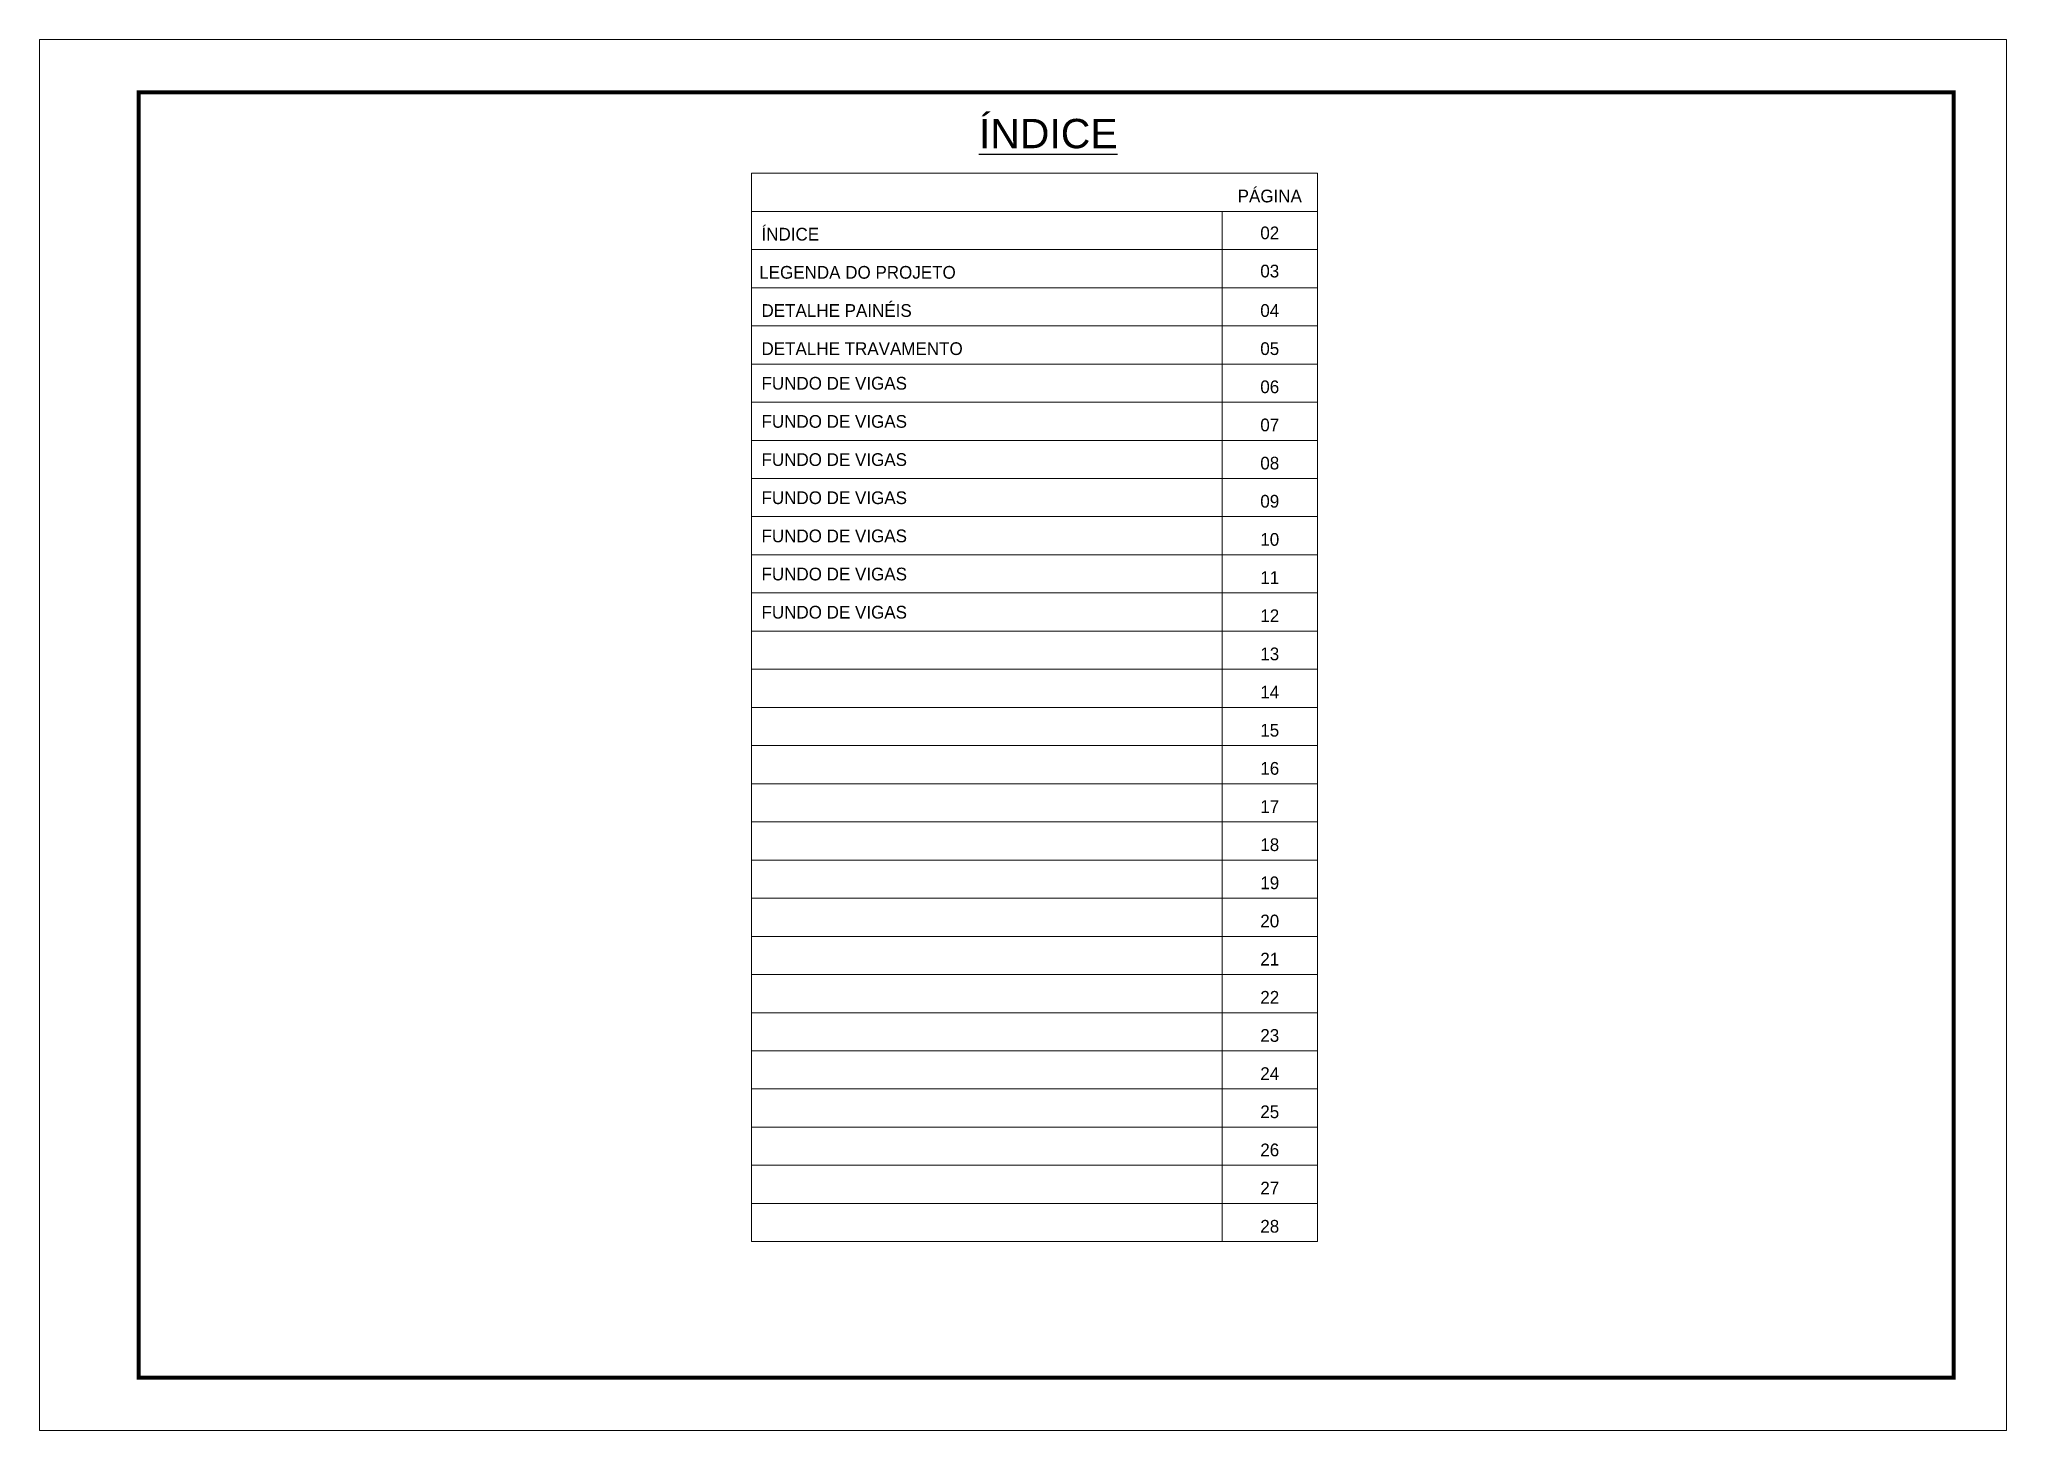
# Model space of a CAD drawing. Extents: x 3245 to 12416, y 917 to 10295.
# Drawn here: x 4830 to 6315, y 8957 to 10007 of the extents above; entities that cross this region are included whole.
import ezdxf
from ezdxf.enums import TextEntityAlignment as Align

# ---------------------------------------------------------------- set-up
doc = ezdxf.new("R2010")
doc.units = 0
doc.layers.add('CARIMBO', color=255, linetype='Continuous', lineweight=9)
doc.layers.add('Folhas', color=255, linetype='Continuous', lineweight=9)
doc.styles.add('ARIAL', font='arial.ttf')
doc.styles.add('Tecnologia', font='')
doc.styles.get('Tecnologia').set_extended_font_data('Forgotten Futurist')

msp = doc.modelspace()

# ---------------------------------------------------------------- texts
at = {"color": 0, "linetype": 'Continuous', "ltscale": 5, "style": 'ARIAL'}
msp.add_text('%%UÍNDICE', height=22.118, dxfattribs=at).set_placement((5591.93, 9925.13), align=Align.CENTER)
at = {"layer": 'CARIMBO', "style": 'Tecnologia'}
for s, p in [('PÁGINA', (5759.11, 9884.24)), ('02', (5759.11, 9856.41)), ('03', (5759.11, 9827.62)), ('04', (5759.11, 9797.85)), ('05', (5759.11, 9769.06)), ('06', (5759.11, 9740.26)), ('07', (5759.11, 9711.47)), ('08', (5759.11, 9682.67)), ('09', (5759.11, 9653.87)), ('10', (5759.11, 9625.08)), ('11', (5759.11, 9596.28)), ('12', (5759.11, 9567.48)), ('13', (5759.11, 9538.69)), ('14', (5759.11, 9509.89)), ('15', (5759.11, 9481.1)), ('16', (5759.11, 9452.3)), ('17', (5759.11, 9423.5)), ('18', (5759.11, 9394.71)), ('19', (5759.11, 9365.91)), ('20', (5759.11, 9337.11)), ('21', (5759.11, 9308.32)), ('22', (5759.11, 9279.52)), ('23', (5759.11, 9250.73)), ('24', (5759.11, 9221.93)), ('25', (5759.11, 9193.13)), ('26', (5759.11, 9164.34)), ('27', (5759.11, 9135.54)), ('28', (5759.11, 9106.74))]:
    msp.add_text(s, height=9.599, dxfattribs=at).set_placement(p, align=Align.CENTER)
for s, height, p in [('ÍNDICE', 9.599, (5375.44, 9855.45)), ('LEGENDA DO PROJETO', 9.5987, (5373.73, 9826.65)), ('DETALHE PAINÉIS', 9.5987, (5375.44, 9797.85)), ('DETALHE TRAVAMENTO', 9.5987, (5375.44, 9769.06)), ('FUNDO DE VIGAS', 9.5987, (5375.44, 9742.94)), ('FUNDO DE VIGAS', 9.5987, (5375.44, 9714.14)), ('FUNDO DE VIGAS', 9.5987, (5375.44, 9685.35)), ('FUNDO DE VIGAS', 9.5987, (5375.44, 9656.55)), ('FUNDO DE VIGAS', 9.5987, (5375.44, 9627.75)), ('FUNDO DE VIGAS', 9.5987, (5375.44, 9598.96)), ('FUNDO DE VIGAS', 9.5987, (5375.44, 9570.16))]:
    msp.add_text(s, height=height, dxfattribs=at).set_placement(p)

# ---------------------------------------------------------------- linework, layer by layer
at = {"layer": 'CARIMBO'}
for p, q in [((5367.94, 9906.23), (5795.02, 9906.23)), ((5367.94, 9906.23), (5795.02, 9906.23)), ((5367.94, 9906.23), (5367.94, 9099.94)), ((5795.02, 9906.23), (5795.02, 9099.94)), ((5367.94, 9877.44), (5795.02, 9877.44)), ((5367.94, 9877.44), (5795.02, 9877.44)), ((5367.94, 9877.44), (5795.02, 9877.44)), ((5723.2, 9877.44), (5723.2, 9099.94)), ((5367.94, 9848.64), (5795.02, 9848.64)), ((5367.94, 9819.84), (5795.02, 9819.84)), ((5367.94, 9791.05), (5795.02, 9791.05)), ((5367.94, 9762.25), (5795.02, 9762.25)), ((5367.94, 9733.45), (5795.02, 9733.45)), ((5367.94, 9704.66), (5795.02, 9704.66)), ((5367.94, 9675.86), (5795.02, 9675.86)), ((5367.94, 9647.07), (5795.02, 9647.07)), ((5367.94, 9618.27), (5795.02, 9618.27)), ((5367.94, 9589.47), (5795.02, 9589.47)), ((5367.94, 9560.68), (5795.02, 9560.68)), ((5367.94, 9531.88), (5795.02, 9531.88)), ((5367.94, 9503.08), (5795.02, 9503.08)), ((5367.94, 9474.29), (5795.02, 9474.29)), ((5367.94, 9445.49), (5795.02, 9445.49)), ((5367.94, 9416.7), (5795.02, 9416.7)), ((5367.94, 9387.9), (5795.02, 9387.9)), ((5367.94, 9359.1), (5795.02, 9359.1)), ((5367.94, 9330.31), (5795.02, 9330.31)), ((5367.94, 9301.51), (5795.02, 9301.51)), ((5367.94, 9272.71), (5795.02, 9272.71)), ((5367.94, 9243.92), (5795.02, 9243.92)), ((5367.94, 9215.12), (5795.02, 9215.12)), ((5367.94, 9186.33), (5795.02, 9186.33)), ((5367.94, 9157.53), (5795.02, 9157.53)), ((5367.94, 9128.73), (5795.02, 9128.73)), ((5367.94, 9099.94), (5795.02, 9099.94))]:
    msp.add_line(p, q, dxfattribs=at)
at = {"layer": 'Folhas'}
msp.add_lwpolyline([(4830.34, 8957.28), (6315.34, 8957.28), (6315.34, 10007.28), (4830.34, 10007.28)], close=True, dxfattribs=at)
at = {"layer": 'Folhas', "color": 30, "const_width": 3}
msp.add_lwpolyline([(4905.34, 8997.28), (6275.34, 8997.28), (6275.34, 9967.28), (4905.34, 9967.28)], close=True, dxfattribs=at)

msp.set_redraw_order([(e.dxf.handle, doc.entitydb.next_handle()) for e in msp.query("TEXT MTEXT ATTDEF DIMENSION ARC_DIMENSION")])  # texts and dimensions are drawn at this point

doc.saveas('drawing.dxf')
